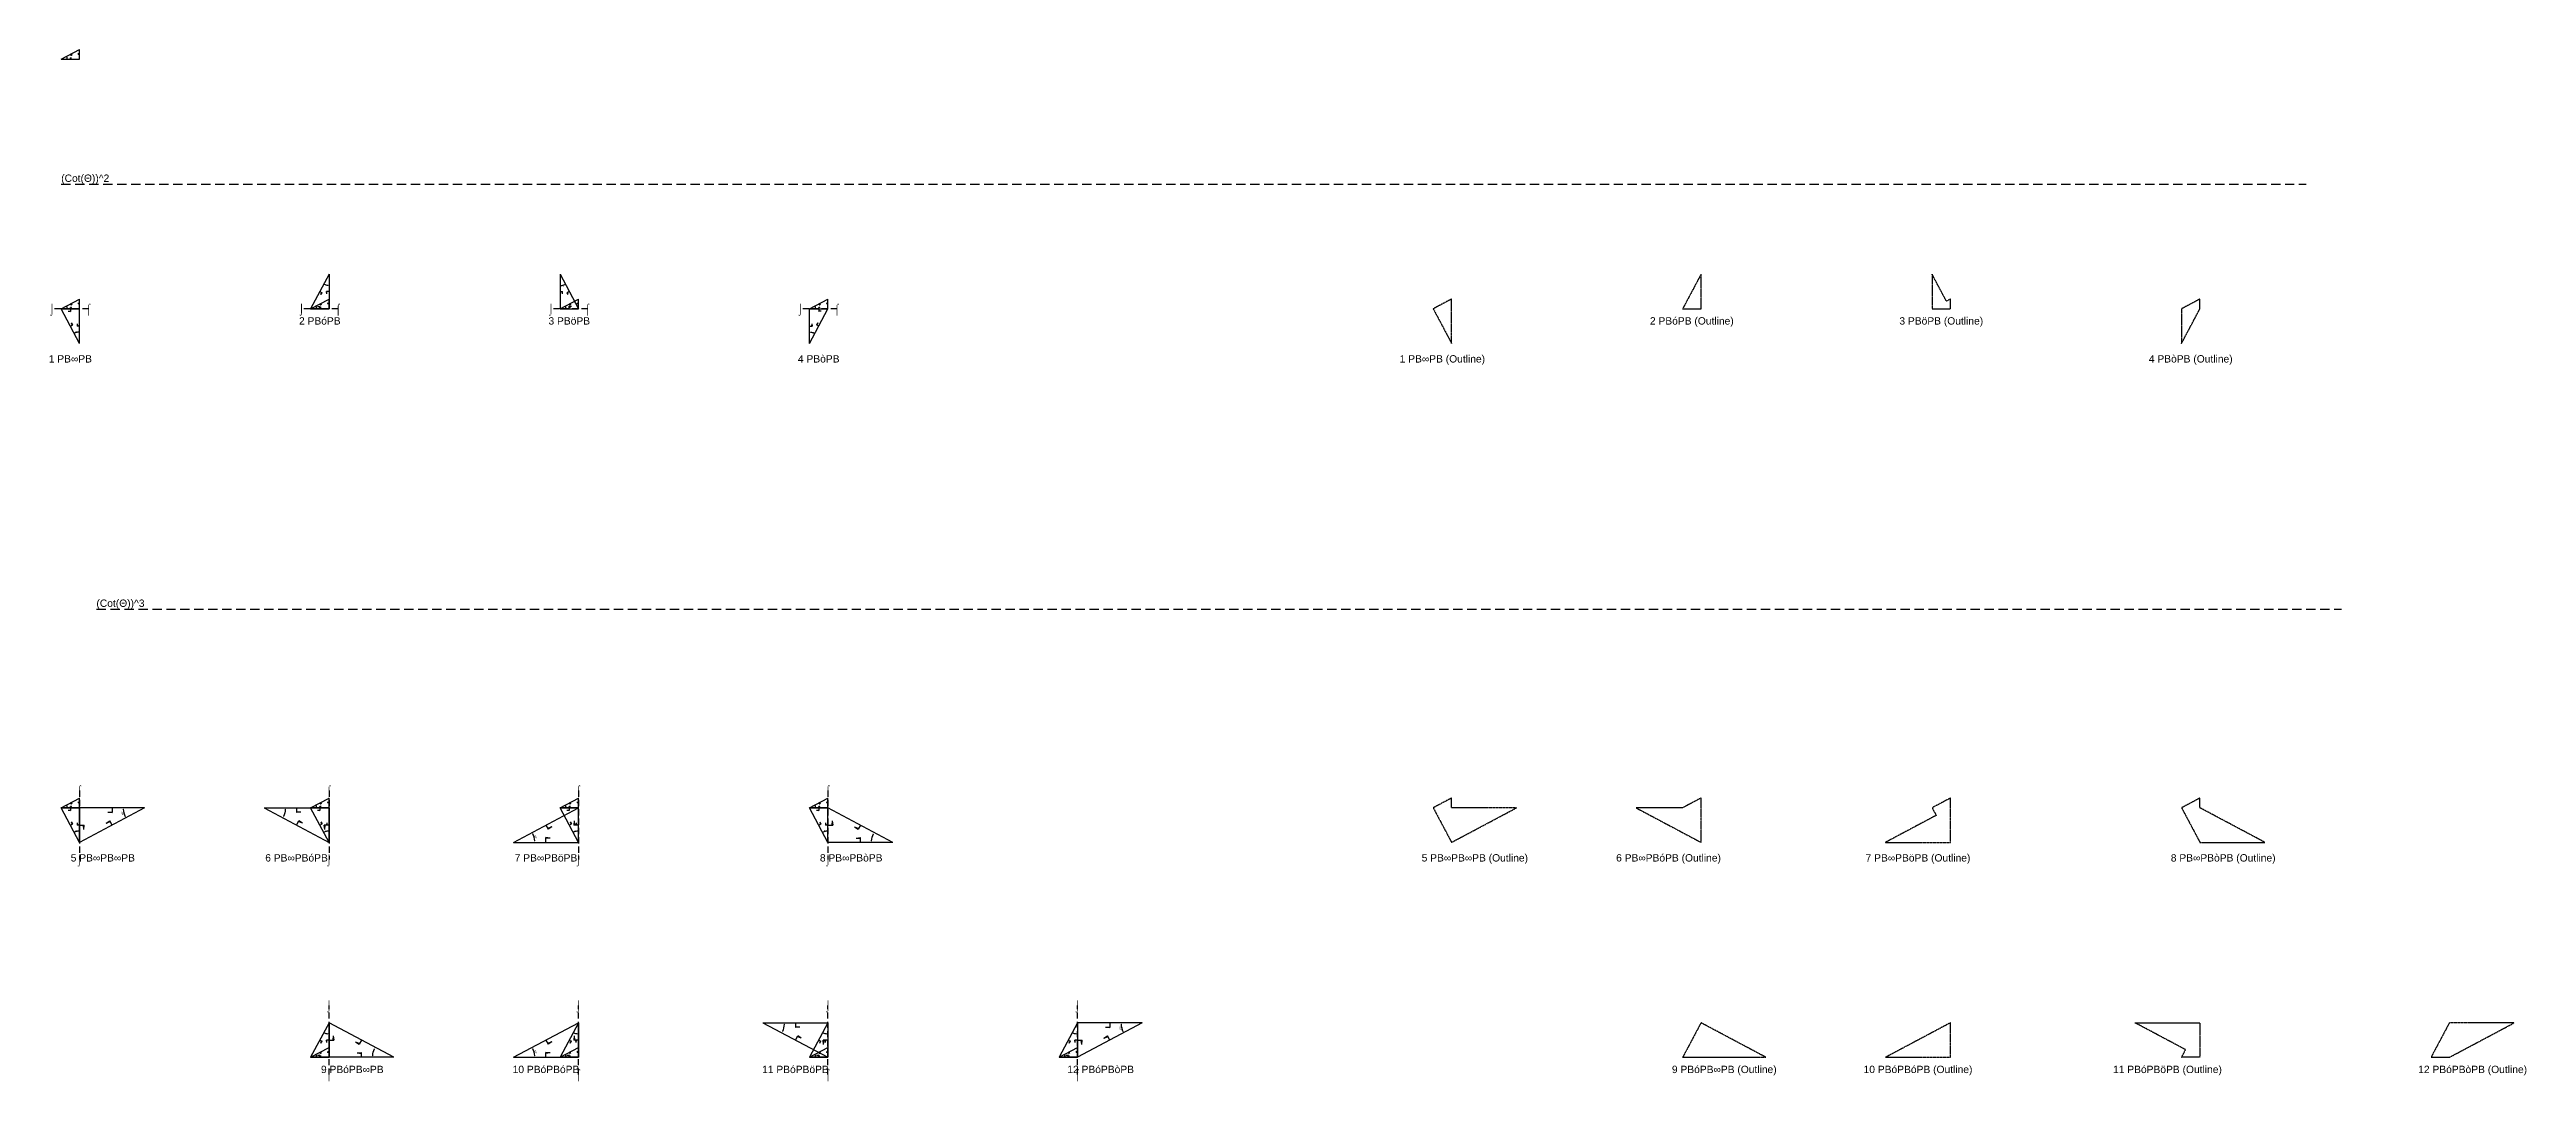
# Model space of a CAD drawing. Header units: millimetres. Extents: x 119083 to 3119777, y -5668141 to 24518.
# Drawn here: x 121384 to 2145600, y -818628 to 24518 of the extents above; entities that cross this region are included whole.
import ezdxf
from ezdxf.enums import TextEntityAlignment as Align

# ---------------------------------------------------------------- set-up
doc = ezdxf.new("R2010")
doc.units = ezdxf.units.MM
doc.header["$PDMODE"] = 35
doc.linetypes.add('DASHED', pattern=[19.05, 12.7, -6.35])
for name, color, linetype in [('BASE', 170, 'Continuous'), ('HYPOTENUSE', 20, 'Continuous'), ('PERPENDICULAR', 90, 'Continuous')]:
    doc.layers.add(name, color=color, linetype=linetype)
doc.styles.add('Arial', font='arial_0.ttf')
doc.dimstyles.new('ISO-25', dxfattribs={"dimtxt": 250, "dimasz": 100, "dimexe": 1.25, "dimexo": 0.625, "dimgap": 100, "dimtad": 1, "dimdec": 0, "dimtxsty": 'Arial', "dimcen": 2.5, "dimadec": 0, "dimazin": 0, "dimtfac": 1, "dimtdec": 0, "dimtmove": 0, "dimatfit": 3, "dimfxl": 1, "dimarcsym": 0})

msp = doc.modelspace()

# ---------------------------------------------------------------- texts
at = {"linetype": 'DASHED', "ltscale": 100, "style": 'Arial'}
for s, p in [('(Cot(Θ))^ 2', (130908, -85389)), ('(Cot(Θ))^ 3', (159688, -432659))]:
    msp.add_text(s, height=6000, dxfattribs=at).set_placement(p, align=Align.BOTTOM_LEFT)
for s, p in [('⌡', (123408, -187320)), ('⌠', (153408, -187320)), ('2 PBóPB', (342270, -197194)), ('⌡', (327270, -187320)), ('⌠', (357270, -187320)), ('3 PBöPB', (546133, -197194)), ('⌡', (531133, -187320)), ('⌠', (561133, -187320)), ('⌡', (734996, -187320)), ('⌠', (764996, -187320)), ('2 PBóPB (Outline)', (1463515, -197194)), ('3 PBöPB (Outline)', (1667377, -197194)), ('1 PB∞PB', (138408, -228197)), ('4 PBòPB', (749996, -228197)), ('1 PB∞PB (Outline)', (1259652, -228197)), ('4 PBòPB (Outline)', (1871240, -228197)), ('⌠', (145908, -580940)), ('⌠', (349770, -580940)), ('⌠', (553633, -580940)), ('⌠', (757496, -580940)), ('5 PB∞PB∞PB', (164936, -635922)), ('⌡', (145908, -637362)), ('6 PB∞PBóPB', (323242, -635922)), ('⌡', (349770, -637362)), ('7 PB∞PBöPB', (527104, -635922)), ('⌡', (553633, -637362)), ('8 PB∞PBòPB', (776524, -635922)), ('⌡', (757496, -637362)), ('5 PB∞PB∞PB (Outline)', (1286181, -635922)), ('6 PB∞PBóPB (Outline)', (1444486, -635922)), ('7 PB∞PBöPB (Outline)', (1648349, -635922)), ('8 PB∞PBòPB (Outline)', (1897768, -635922)), ('⌡', (349770, -756592)), ('⌡', (553633, -756592)), ('⌡', (757496, -756592)), ('⌡', (961358, -756592)), ('9 PBóPB∞PB', (368799, -808782)), ('⌠', (349770, -813014)), ('10 PBóPBóPB', (527104, -808782)), ('⌠', (553633, -813014)), ('11 PBóPBöPB', (730967, -808782)), ('⌠', (757496, -813014)), ('12 PBóPBòPB', (980387, -808782)), ('⌠', (961358, -813014)), ('9 PBóPB∞PB (Outline)', (1490043, -808782)), ('10 PBóPBóPB (Outline)', (1648349, -808782)), ('11 PBóPBöPB (Outline)', (1852211, -808782)), ('12 PBóPBòPB (Outline)', (2101631, -808782))]:
    msp.add_text(s, height=6000, dxfattribs=at).set_placement(p, align=Align.MIDDLE_CENTER)

# ---------------------------------------------------------------- blocks, each defined once
blk = doc.blocks.new('*D9')
at = {"color": 0, "lineweight": -2, "ltscale": 100, "transparency": 16777216}
blk.add_arc((0, 0), 4906, 4.08845, 23.91155, dxfattribs=at)
at = {"color": 0, "ltscale": 100, "transparency": 16777216}
for points in [[(4432, 1963), (4537, 2014), (4332, 2303)], [(4952, 352), (4835, 348), (4906, 0)]]:
    blk.add_solid(points, dxfattribs=at)
at = {"layer": 'Defpoints', "color": 0, "ltscale": 100, "transparency": 16777216}
for p in [(15000, 7976), (0, 0), (0, 0), (4841, 796), (15000, 0)]:
    blk.add_point(p, dxfattribs=at)
at = {"color": 0, "ltscale": 100, "transparency": 16777216, "insert": (5055, 1260), "char_height": 400, "attachment_point": 5, "rotation": 284, "style": 'Arial'}
blk.add_mtext('28°', dxfattribs=at)
blk = doc.blocks.new('SanjoyNathGeometrifyingTrigonometryFundamentalLockedSet')
at = {"color": 242, "linetype": 'DASHED', "ltscale": 100, "true_color": 0xcd2027}
for p, q in [((7500, 3987.8), (8016.4, 3016.6)), ((8852.4, 3574.3), (7922.5, 3193.2)), ((8852.4, 3574.3), (8016.4, 3016.6))]:
    blk.add_line(p, q, dxfattribs=at)
at = {"color": 159, "linetype": 'DASHED', "ltscale": 100, "true_color": 0x22346e}
for p, q in [((7500, 0), (7500, 1100)), ((8500, 1000), (7500, 1100)), ((8500, 1000), (7500, 900))]:
    blk.add_line(p, q, dxfattribs=at)
at = {"color": 114, "linetype": 'DASHED', "ltscale": 100, "true_color": 0x139b48}
for p, q in [((14000, 4987.8), (13900, 3987.8)), ((15000, 3987.8), (13900, 3987.8)), ((14000, 4987.8), (14100, 3987.8))]:
    blk.add_line(p, q, dxfattribs=at)
at = {"layer": 'BASE'}
blk.add_line((0, 0), (15000, 0), dxfattribs=at)
at = {"layer": 'HYPOTENUSE'}
blk.add_line((0, 0), (15000, 7975.6), dxfattribs=at)
at = {"layer": 'PERPENDICULAR'}
blk.add_line((15000, 0), (15000, 7975.6), dxfattribs=at)
at = {"color": 4, "ltscale": 100}
dim = blk.add_angular_dim_2l(base=(4841, 795.6), line1=((0, 0), (15000, 0)), line2=((0, 0), (15000, 7975.6)), dimstyle='ISO-25', override={"dimtxt": 400, "dimasz": 350, "dimgap": 100}, dxfattribs=at)
dim.commit()
dim.dimension.update_dxf_attribs({"geometry": '*D9', "text_midpoint": (5055.4, 1260.5)})

# ---------------------------------------------------------------- linework, layer by layer
at = {"linetype": 'DASHED', "ltscale": 600}
for p, q in [((130908, -85389), (1965671, -85389)), ((159688, -432659), (1994451, -432659))]:
    msp.add_line(p, q, dxfattribs=at)
at = {"linetype": 'DASHED', "ltscale": 400}
for p, q in [((153408, -187320), (123408, -187320)), ((357270, -187320), (327270, -187320)), ((561133, -187320), (531133, -187320)), ((764996, -187320), (734996, -187320)), ((145908, -580940), (145908, -637362)), ((349770, -580940), (349770, -637362)), ((553633, -580940), (553633, -637362)), ((757496, -580940), (757496, -637362)), ((349770, -813014), (349770, -756592)), ((553633, -813014), (553633, -756592)), ((757496, -813014), (757496, -756592)), ((961358, -813014), (961358, -756592))]:
    msp.add_line(p, q, dxfattribs=at)
at = {"linetype": 'DASHED'}
for points in [[(1471015, -159110), (1456015, -187320), (1471015, -187320)], [(1674877, -187320), (1674877, -179345), (1671571, -181103), (1659877, -159110), (1659877, -187320)], [(1267152, -179345), (1252152, -187320), (1267152, -215531)], [(1878740, -179345), (1863740, -187320), (1863740, -215531), (1878740, -187320)], [(1267152, -587070), (1252152, -595046), (1267152, -623257), (1320209, -595046), (1267152, -595046)], [(1417958, -595046), (1471015, -623257), (1471015, -587070), (1456015, -595046)], [(1674877, -623257), (1674877, -587070), (1659877, -595046), (1663183, -601263), (1621820, -623257)], [(1878740, -587070), (1863740, -595046), (1878740, -623257), (1931797, -623257), (1878740, -595046)], [(1471015, -770697), (1456015, -798908), (1524072, -798908)], [(1621820, -798908), (1674877, -798908), (1674877, -770697)], [(1825683, -770697), (1878740, -770697), (1878740, -798908), (1863740, -798908), (1867046, -792690)], [(2082603, -770697), (2067603, -798908), (2082603, -798908), (2135659, -770697)]]:
    msp.add_lwpolyline(points, close=True, dxfattribs=at)

# ---------------------------------------------------------------- block references
for p in [(130908, 16542), (130908, -187320), (334770, -187320), (538633, -187320), (742496, -187320), (130908, -595046), (334770, -595046), (538633, -595046), (742496, -595046), (334770, -798908), (538633, -798908), (742496, -798908), (946358, -798908)]:
    msp.add_blockref('SanjoyNathGeometrifyingTrigonometryFundamentalLockedSet', p, dxfattribs=at)
at = {"linetype": 'DASHED', "ltscale": 100}
for p, xscale, yscale, zscale, rotation in [((349770, -159110), -1.880726465346331, 1.880726465346331, 1.880726465346331, 90), ((538633, -159110), 1.880726465346331, 1.880726465346331, 1.880726465346331, 270), ((145908, -215531), 1.880726465346334, 1.880726465346334, 1.880726465346334, 90), ((742496, -215531), -1.880726465346331, 1.880726465346331, 1.880726465346331, 270), ((145908, -623257), 1.880726465346334, 1.880726465346334, 1.880726465346334, 90), ((198965, -595046), 3.537132037454116, 3.537132037454116, 3.537132037454116, 180), ((296713, -595046), -3.537132037454116, 3.537132037454116, 3.537132037454116, 180), ((349770, -623257), 1.880726465346334, 1.880726465346334, 1.880726465346334, 90), ((553633, -623257), 1.880726465346334, 1.880726465346334, 1.880726465346334, 90), ((757496, -623257), 1.880726465346334, 1.880726465346334, 1.880726465346334, 90), ((349770, -770697), -1.880726465346331, 1.880726465346331, 1.880726465346331, 90), ((553633, -770697), -1.880726465346331, 1.880726465346331, 1.880726465346331, 90), ((704439, -770697), -3.537132037454102, 3.537132037454102, 3.537132037454102, 180), ((757496, -770697), -1.880726465346331, 1.880726465346331, 1.880726465346331, 90), ((961358, -770697), -1.880726465346331, 1.880726465346331, 1.880726465346331, 90), ((1014415, -770697), 3.537132037454102, 3.537132037454102, 3.537132037454102, 180)]:
    msp.add_blockref('SanjoyNathGeometrifyingTrigonometryFundamentalLockedSet', p, dxfattribs=dict(at, xscale=xscale, yscale=yscale, zscale=zscale, rotation=rotation))
for p, xscale, yscale, zscale in [((500576, -623257), 3.537132037454116, 3.537132037454116, 3.537132037454116), ((810553, -623257), -3.537132037454116, 3.537132037454116, 3.537132037454116), ((402827, -798908), -3.537132037454102, 3.537132037454102, 3.537132037454102), ((500576, -798908), 3.537132037454102, 3.537132037454102, 3.537132037454102)]:
    msp.add_blockref('SanjoyNathGeometrifyingTrigonometryFundamentalLockedSet', p, dxfattribs=dict(at, xscale=xscale, yscale=yscale, zscale=zscale))

msp.set_redraw_order([(e.dxf.handle, doc.entitydb.next_handle()) for e in msp.query("TEXT MTEXT ATTDEF DIMENSION ARC_DIMENSION")])  # texts and dimensions are drawn at this point

doc.saveas('drawing.dxf')
